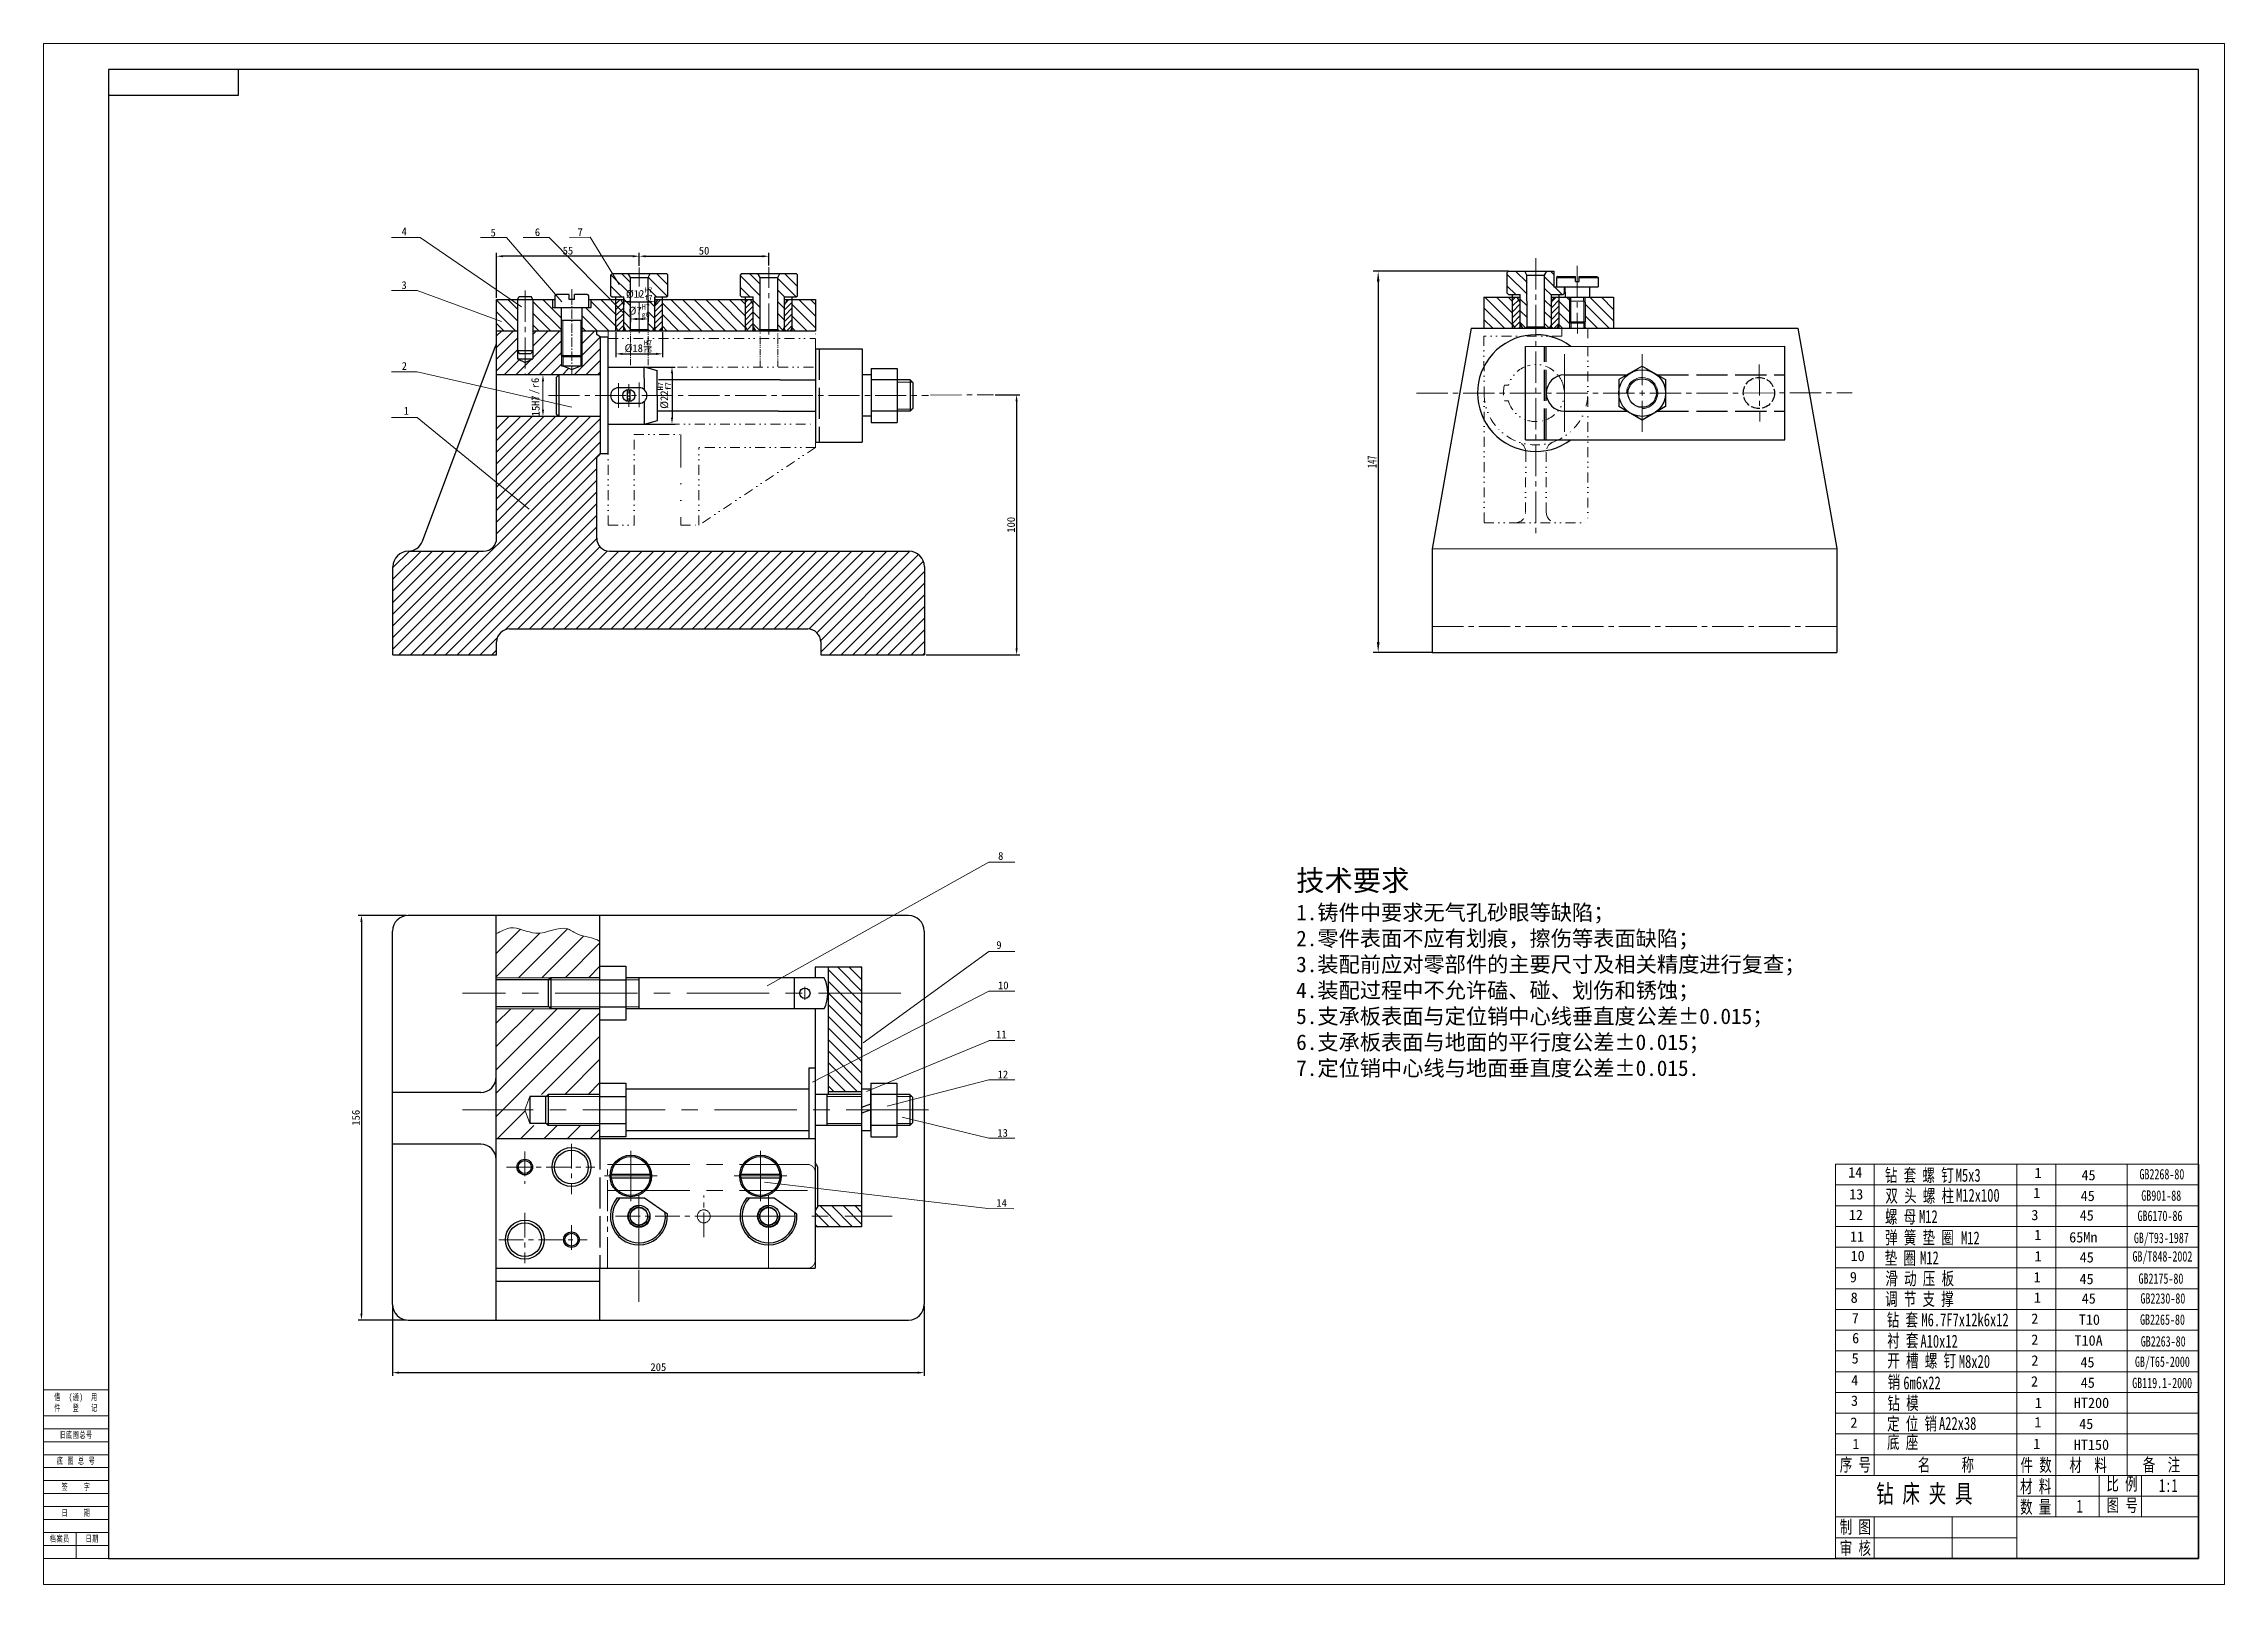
# Model space of a CAD drawing. Header units: millimetres. Extents: x 1525 to 2366, y 342 to 936.
import ezdxf
from ezdxf.enums import TextEntityAlignment as Align

# ---------------------------------------------------------------- set-up
doc = ezdxf.new("R2010")
doc.units = ezdxf.units.MM
doc.header["$PDSIZE"] = -5
for name, pattern in [('ACAD_ISO02W100', [15, 12, -3]), ('CENTER', [50.8, 31.75, -6.35, 6.35, -6.35]), ('CENTERX2', [101.6, 63.5, -12.7, 12.7, -12.7]), ('DIVIDE', [31.75, 12.7, -6.35, 0, -6.35, 0, -6.35]), ('双点画线', [22, 12, -2, 2, -2, 2, -2]), ('点画线', [18, 12, -2, 2, -2])]:
    doc.linetypes.add(name, pattern=pattern)
doc.layers.get('0').update_dxf_attribs({"lineweight": 15})
doc.layers.get('Defpoints').update_dxf_attribs({"lineweight": 15})
for name, color, linetype, lineweight in [('中心线层', 1, '点画线', 15), ('图层1', 4, 'Continuous', 30), ('图层3', 1, 'CENTER', 15), ('图层4', 3, 'DIVIDE', 15), ('图层5', 7, 'ACAD_ISO02W100', 30), ('尺寸线层', 3, 'Continuous', 18), ('标注', 5, 'Continuous', 15), ('粗实线层', 7, 'Continuous', 30), ('细实线层', 7, 'Continuous', 15)]:
    doc.layers.add(name, color=color, linetype=linetype, lineweight=lineweight)
doc.layers.add('文字层', color=7, linetype='Continuous')
doc.styles.get("Standard").update_dxf_attribs({"font": 'SimSun.ttf'})
doc.styles.add('标准', font='SimSun.ttf', dxfattribs={"width": 0.667})
doc.styles.add('样式 1', font='SimSun.ttf', dxfattribs={"width": 0.707})
doc.dimstyles.new('ISO-25', dxfattribs={"dimtxt": 3, "dimasz": 2.5, "dimexe": 1.25, "dimexo": 0.625, "dimtad": 1, "dimtxsty": 'Standard', "dimcen": 2.5, "dimdle": 5, "dimadec": 0, "dimazin": 0, "dimtfac": 1, "dimtmove": 0, "dimatfit": 3, "dimfxl": 1, "dimarcsym": 0})
doc.dimstyles.new('标准', dxfattribs={"dimtxt": 3.5, "dimasz": 4, "dimexe": 2, "dimexo": 0, "dimtad": 1, "dimdsep": 46, "dimtxsty": '标准', "dimblk": '_CAXARROW', "dimcen": 0, "dimdle": 6, "dimazin": 2, "dimtfac": 0.707107, "dimtdec": 3, "dimtmove": 2, "dimatfit": 3, "dimfxl": 1, "dimfrac": 2, "dimtolj": 1, "dimarcsym": 1})

msp = doc.modelspace()

# ---------------------------------------------------------------- texts
at = {"layer": '文字层', "color": 0, "insert": (2007.71, 617.793), "char_height": 8, "width": 216.923, "attachment_point": 1}
msp.add_mtext('技术要求\\P{\\H0.75x;1.铸件中要求无气孔砂眼等缺陷；\\P2.零件表面不应有划痕，擦伤等表面缺陷；\\P3.装配前应对零部件的主要尺寸及相关精度进行复查；\\P4.装配过程中不允许磕、碰、划伤和锈蚀；\\P5.支承板表面与定位销中心线垂直度公差%%P0.015；\\P6.支承板表面与地面的平行度公差%%P0.015；\\P7.定位销中心线与地面垂直度公差%%P0.015.\\P\\P}', dxfattribs=at)
at = {"layer": '标注', "color": 0}
for s, insert, char_height, width, attachment_point in [('4', (1662.718, 862.501), 3, 2.75, 7), ('5', (1697.031, 862.053), 3, 2.425, 7), ('6', (1714.102, 862.184), 3, 2.55, 7), ('7', (1730.566, 862.25), 3, 2.425, 7), ('3', (1662.655, 841.778), 3, 2.425, 7), ('2', (1662.758, 810.645), 3, 2.475, 7), ('1', (1663.468, 793.36), 3, 1.825, 7), ('8', (1892.749, 621.699), 3, 2.55, 7), ('9', (1892.062, 587.376), 3, 2.575, 7), ('10', (1892.702, 571.802), 3, 5.35, 7), ('11', (1891.996, 552.943), 3, 5.025, 7), ('12', (1892.554, 537.519), 3, 5.275, 7), ('13', (1892.458, 514.938), 3, 5.275, 7), ('14', (2220.579, 499.259), 4, 7.26667, 7), ('1', (2292.423, 503.033), 4, 15, 1), ('45', (2310.546, 502.215), 4, 27.5, 1), ('14', (1892.092, 487.989), 3, 5.45, 7), ('13', (2220.957, 490.75), 4, 7.03333, 7), ('1', (2291.941, 495.37), 4, 15, 1), ('45', (2310.252, 494.21), 4, 27.5, 1), ('12', (2220.828, 482.851), 4, 7.03333, 7), ('3', (2291.224, 486.826), 4, 15, 1), ('45', (2309.863, 486.684), 4, 27.5, 1), ('11', (2221.283, 474.498), 4, 6.7, 7), ('10', (2221.516, 466.986), 4, 7.13333, 7), ('1', (2292.34, 479.173), 4, 15, 1), ('65Mn', (2305.817, 478.251), 4, 27.5, 1), ('9', (2221.234, 458.829), 4, 3.43333, 7), ('1', (2292.112, 462.834), 4, 15, 1), ('1', (2292.459, 470.925), 4, 15, 1), ('45', (2309.864, 470.523), 4, 27.5, 1), ('8', (2221.547, 450.906), 4, 3.4, 7), ('1', (2292.175, 454.988), 4, 15, 1), ('45', (2309.797, 462.164), 4, 27.5, 1), ('45', (2310.627, 454.649), 4, 27.5, 1), ('7', (2221.984, 443.014), 4, 3.23333, 7), ('2', (2291.197, 446.896), 4, 15, 1), ('T10', (2309.517, 446.491), 4, 27.5, 1), ('6', (2222.12, 435.327), 4, 3.4, 7), ('2', (2291.197, 438.772), 4, 15, 1), ('T10A', (2307.855, 438.466), 4, 27.5, 1), ('5', (2221.908, 427.494), 4, 3.23333, 7), ('2', (2291.239, 430.748), 4, 15, 1), ('45', (2310.145, 430.07), 4, 27.5, 1), ('4', (2221.746, 419.097), 4, 3.66667, 7), ('2', (2291.091, 422.695), 4, 15, 1), ('45', (2310.264, 422.2), 4, 27.5, 1), ('3', (2221.673, 411.181), 4, 3.23333, 7), ('1', (2292.582, 414.394), 4, 15, 1), ('HT200', (2314.426, 412.383), 4, 20.76667, 5), ('2', (2221.43, 402.782), 4, 3.3, 7), ('1', (2292.404, 406.953), 4, 15, 1), ('45', (2309.667, 402.231), 4, 7.7, 7), ('1', (2222.219, 394.556), 4, 2.43333, 7), ('1', (2291.918, 398.634), 4, 15, 1), ('HT150', (2314.396, 396.223), 4, 20.76667, 5)]:
    msp.add_mtext(s, dxfattribs=dict(at, insert=insert, char_height=char_height, width=width, attachment_point=attachment_point))
at = {"layer": '标注', "char_height": 2, "attachment_point": 7}
for s, insert, width in [('H7', (1756.172, 820.097), 3.95), ('r6', (1756.126, 817.275), 3.9)]:
    msp.add_mtext(s, dxfattribs=dict(at, insert=insert, width=width))
at = {"layer": '标注', "char_height": 3, "attachment_point": 7, "rotation": 90}
for s, insert, width in [('r6', (1715.757, 803.531), 5.85), ('/', (1715.817, 801.265), 2.725), ('H7', (1715.817, 796.707), 5.925), ('15', (1715.987, 792.748), 5.275)]:
    msp.add_mtext(s, dxfattribs=dict(at, insert=insert, width=width))
at = {"layer": '标注', "color": 0, "style": '样式 1'}
for s, insert, char_height, width, attachment_point in [('钻 套 螺 钉', (2234.767, 497.119), 5, 40.85871, 7), ('M5x3', (2262.045, 502.664), 5, 17.8746, 1), ('GB2268-80', (2332.907, 502.568), 4, 27.5, 1), ('双 头 螺 柱', (2234.934, 489.171), 5, 40.79979, 7), ('M12x100', (2262.165, 494.928), 5, 17.8746, 1), ('GB901-88', (2333.632, 494.317), 4, 27.5, 1), ('螺 母', (2234.769, 481.1), 5, 18.11687, 7), ('弹 簧 垫 圈', (2234.818, 473.084), 5, 40.32846, 7), ('M12', (2247.902, 486.75), 5, 61.73854, 1), ('GB6170-86', (2332.167, 486.507), 4, 27.5, 1), ('垫 圈', (2234.67, 465.167), 5, 17.76338, 7), ('M12', (2264.104, 478.474), 5, 61.73854, 1), ('GB/T848-2002', (2330.223, 470.882), 4, 27.5, 1), ('GB/T93-1987', (2330.763, 477.999), 4, 27.5, 1), ('滑 动 压 板', (2234.913, 457.276), 5, 40.82925, 7), ('M12', (2248.322, 470.829), 5, 61.73854, 1), ('调 节 支 撑', (2234.815, 449.383), 5, 40.82925, 7), ('GB2175-80', (2332.541, 462.32), 4, 17.78498, 1), ('GB2230-80', (2333.289, 454.672), 4, 27.5, 1), ('钻 套', (2235.473, 441.33), 5, 18.17579, 7), ('M6.7F7x12k6x12', (2248.82, 446.916), 5, 70, 1), ('GB2265-80', (2333.141, 446.501), 4, 27.5, 1), ('衬 套', (2235.628, 433.333), 5, 18.17579, 7), ('A10x12', (2248.438, 438.672), 5, 55, 1), ('GB2263-80', (2333.408, 438.116), 4, 27.5, 1), ('开 槽 螺 钉', (2235.681, 425.581), 5, 40.82925, 7), ('M8x20', (2263.271, 430.884), 5, 21.2261, 1), ('GB/T65-2000', (2331.175, 430.269), 4, 27.5, 1), ('销', (2235.819, 417.413), 5, 6.65758, 7), ('6m6x22', (2241.851, 422.629), 5, 21.2261, 1), ('GB119.1-2000', (2330.123, 422.091), 4, 27.5, 1), ('钻 模', (2235.724, 409.224), 5, 18.23471, 7), ('定 位 销', (2235.595, 401.28), 5, 29.13429, 7), ('A22x38', (2255.607, 406.975), 5, 23.12918, 1), ('底 座', (2235.571, 399.753), 5, 55, 1), ('序 号', (2217.335, 385.486), 5, 18.11687, 7), ('名     称', (2247.446, 385.436), 5, 33.17008, 7), ('件 数', (2287.041, 385.336), 5, 18.26417, 7), ('材  料', (2305.907, 385.37), 5, 22.06429, 7), ('备  注', (2334.186, 385.492), 5, 21.85808, 7), ('钻 床 夹 具', (2231.398, 380.907), 7, 70, 1), ('材 料', (2286.87, 377.187), 5, 18.29362, 7), ('{\\C7;比 例}', (2320.129, 383.669), 5, 16.24037, 1), ('{\\C7;1:1}', (2340.438, 383.066), 5, 22.00783, 1), ('数 量', (2286.88, 369.203), 5, 18.20525, 7), ('{\\C7;1}', (2308.652, 375.066), 5, 16.7518, 1), ('{\\C7;图 号}', (2320.279, 375.445), 5, 16.24037, 1), ('制 图', (2217.315, 361.509), 5, 17.88121, 7), ('审 核', (2217.328, 353.326), 5, 17.88121, 7)]:
    msp.add_mtext(s, dxfattribs=dict(at, insert=insert, char_height=char_height, width=width, attachment_point=attachment_point))

# ---------------------------------------------------------------- blocks, each defined once
blk = doc.blocks.new('*X2')
at = {"layer": 'Defpoints', "color": 0, "transparency": 16777216}
for p in [(1745.36, 825.75), (1763.36, 825.75), (1763.36, 816.81)]:
    blk.add_point(p, dxfattribs=at)
at = {"layer": '标注', "color": 0, "linetype": 'Continuous', "lineweight": -2, "transparency": 16777216}
for p, q in [((1745.36, 825.12), (1745.36, 815.56)), ((1763.36, 825.12), (1763.36, 815.56)), ((1747.86, 816.81), (1760.86, 816.81))]:
    blk.add_line(p, q, dxfattribs=at)
at = {"layer": '标注', "color": 0, "transparency": 16777216}
for points in [[(1747.86, 817.23), (1747.86, 816.4), (1745.36, 816.81)], [(1760.86, 817.23), (1760.86, 816.4), (1763.36, 816.81)]]:
    blk.add_solid(points, dxfattribs=at)
at = {"layer": '标注', "color": 0, "transparency": 16777216, "insert": (1752.25, 818.94), "char_height": 3, "width": 12.0333, "attachment_point": 5}
blk.add_mtext('\\A1;%%C18', dxfattribs=at)
blk = doc.blocks.new('*X3')
at = {"layer": 'Defpoints', "color": 0, "transparency": 16777216}
for p in [(1665.23, 600.31), (1647.23, 444.31), (1665.23, 444.31)]:
    blk.add_point(p, dxfattribs=at)
at = {"layer": '标注', "color": 0, "linetype": 'Continuous', "lineweight": -2, "transparency": 16777216}
for p, q in [((1664.6, 600.31), (1645.98, 600.31)), ((1647.23, 597.81), (1647.23, 446.81)), ((1664.6, 444.31), (1645.98, 444.31))]:
    blk.add_line(p, q, dxfattribs=at)
at = {"layer": '标注', "color": 0, "transparency": 16777216}
for points in [[(1646.81, 597.81), (1647.65, 597.81), (1647.23, 600.31)], [(1646.81, 446.81), (1647.65, 446.81), (1647.23, 444.31)]]:
    blk.add_solid(points, dxfattribs=at)
at = {"layer": '标注', "color": 0, "transparency": 16777216, "insert": (1645.1, 522.31), "char_height": 3, "width": 11.3667, "attachment_point": 5, "rotation": 90}
blk.add_mtext('\\A1;156', dxfattribs=at)
blk = doc.blocks.new('*X4')
at = {"layer": 'Defpoints', "color": 0, "transparency": 16777216}
for p in [(1659.23, 450.31), (1864.23, 450.31), (1864.23, 424.05)]:
    blk.add_point(p, dxfattribs=at)
at = {"layer": '标注', "color": 0, "linetype": 'Continuous', "lineweight": -2, "transparency": 16777216}
for p, q in [((1659.23, 449.69), (1659.23, 422.8)), ((1864.23, 449.69), (1864.23, 422.8)), ((1661.73, 424.05), (1861.73, 424.05))]:
    blk.add_line(p, q, dxfattribs=at)
at = {"layer": '标注', "color": 0, "transparency": 16777216}
for points in [[(1661.73, 424.47), (1661.73, 423.63), (1659.23, 424.05)], [(1861.73, 424.47), (1861.73, 423.63), (1864.23, 424.05)]]:
    blk.add_solid(points, dxfattribs=at)
at = {"layer": '标注', "color": 0, "transparency": 16777216, "insert": (1761.73, 426.17), "char_height": 3, "width": 11.8333, "attachment_point": 5}
blk.add_mtext('\\A1;205', dxfattribs=at)
blk = doc.blocks.new('*X5')
at = {"layer": '粗实线层'}
for p, q in [((410.5, 287), (-395.5, 287)), ((-395.5, 287), (-395.5, -287)), ((-345.5, 287), (-345.5, 277)), ((410.5, -287), (410.5, 287)), ((-345.5, 277), (-395.5, 277)), ((-395.5, -287), (410.5, -287))]:
    blk.add_line(p, q, dxfattribs=at)
at = {"layer": '细实线层'}
for p, q in [((420.5, 297), (-420.5, 297)), ((-420.5, 297), (-420.5, -297)), ((420.5, -297), (420.5, 297)), ((-420.5, -222), (-395.5, -222)), ((-420.5, -232), (-395.5, -232)), ((-420.5, -237), (-395.5, -237)), ((-420.5, -242), (-395.5, -242)), ((-420.5, -247), (-395.5, -247)), ((-420.5, -252), (-395.5, -252)), ((-420.5, -257), (-395.5, -257)), ((-420.5, -262), (-395.5, -262)), ((-420.5, -267), (-395.5, -267)), ((-420.5, -272), (-395.5, -272)), ((-420.5, -277), (-395.5, -277)), ((-408, -287), (-408, -277)), ((-420.5, -282), (-395.5, -282)), ((-420.5, -287), (-395.5, -287)), ((-420.5, -297), (420.5, -297))]:
    blk.add_line(p, q, dxfattribs=at)
at = {"layer": '尺寸线层', "char_height": 2.514, "attachment_point": 5, "line_spacing_factor": 0.99982, "style": '标准'}
for s, insert, width in [('\\T1.1;借  (通)  用\\P件   登   记', (-408, -227), 48), ('\\T1.1;旧底图总号', (-408, -239.5), 48), ('\\T1.1;底 图 总 号', (-408, -249.5), 48), ('\\T1.1;签    字', (-408, -259.5), 48), ('\\T1.1;日    期', (-408, -269.5), 48), ('\\T1.1;档案员', (-414.25, -279.5), 23), ('\\T1.1;日期', (-401.75, -279.5), 23)]:
    blk.add_mtext(s, dxfattribs=dict(at, insert=insert, width=width))
at = {"layer": '尺寸线层', "style": '标准', "width": 0.667}
blk.add_attdef('图纸编号', text='', height=5.22, rotation=180, dxfattribs=at).set_placement((-370.5, 282), align=Align.MIDDLE_CENTER)
for tag, p in [('登记', (-408, -234.5)), ('旧底图总号', (-408, -244.5)), ('底图总号', (-408, -254.5)), ('签字', (-408, -264.5)), ('签字日期', (-408, -274.5)), ('档案员', (-414.25, -284.5)), ('日期', (-401.75, -284.5))]:
    blk.add_attdef(tag, text='', height=2.61, dxfattribs=at).set_placement(p, align=Align.MIDDLE_CENTER)
blk = doc.blocks.new('_CAXARROW')
blk.add_hatch(color=0).paths.add_polyline_path([(0, 0), (-1, 0.125), (-1, -0.125)], flags=0)
blk = doc.blocks.new('*X6')
at = {"layer": 'Defpoints', "color": 0, "transparency": 16777216}
for p in [(2089.62, 848.69), (2039.34, 701.67), (2060.19, 701.67)]:
    blk.add_point(p, dxfattribs=at)
at = {"layer": '标注', "color": 0, "lineweight": -2, "transparency": 16777216}
for p, q in [((2089.62, 848.69), (2037.34, 848.69)), ((2039.34, 844.69), (2039.34, 705.67)), ((2060.19, 701.67), (2037.34, 701.67))]:
    blk.add_line(p, q, dxfattribs=at)
at = {"layer": '标注', "color": 0, "lineweight": -2, "transparency": 16777216, "xscale": 4, "yscale": 4, "zscale": 4}
for p, rotation in [((2039.34, 848.69), 90), ((2039.34, 701.67), 270)]:
    blk.add_blockref('_CAXARROW', p, dxfattribs=dict(at, rotation=rotation))
at = {"layer": '标注', "color": 0, "transparency": 16777216, "insert": (2036.97, 775.18), "char_height": 3.5, "width": 9.4833, "attachment_point": 5, "rotation": 90, "style": '标准', "bg_fill": 3, "box_fill_scale": 1.1, "bg_fill_color": 256, "bg_fill_true_color": 13158600, "bg_fill_transparency": 0}
blk.add_mtext('\\A1;147', dxfattribs=at)
blk = doc.blocks.new('*D9')
at = {"layer": 'Defpoints', "color": 0, "transparency": 16777216}
for p in [(1890.94, 801.07), (1864.36, 700.75), (1899.88, 700.75)]:
    blk.add_point(p, dxfattribs=at)
at = {"layer": '标注', "color": 0, "lineweight": -2, "transparency": 16777216}
for p, q in [((1891.56, 801.07), (1901.13, 801.07)), ((1899.88, 798.57), (1899.88, 703.25)), ((1864.99, 700.75), (1901.13, 700.75))]:
    blk.add_line(p, q, dxfattribs=at)
at = {"layer": '标注', "color": 0, "transparency": 16777216}
for points in [[(1899.47, 798.57), (1900.3, 798.57), (1899.88, 801.07)], [(1899.47, 703.25), (1900.3, 703.25), (1899.88, 700.75)]]:
    blk.add_solid(points, dxfattribs=at)
at = {"layer": '标注', "color": 0, "transparency": 16777216, "insert": (1897.76, 750.91), "char_height": 3, "attachment_point": 5, "rotation": 90}
blk.add_mtext('\\A1;100', dxfattribs=at)
blk = doc.blocks.new('*D10')
at = {"layer": 'Defpoints', "color": 0, "transparency": 16777216}
for p in [(1748.36, 838.75), (1760.36, 838.75), (1760.36, 836.93)]:
    blk.add_point(p, dxfattribs=at)
at = {"layer": '标注', "color": 0, "lineweight": -2, "transparency": 16777216}
for p, q in [((1748.36, 838.12), (1748.36, 835.68)), ((1750.86, 836.93), (1757.86, 836.93)), ((1760.36, 838.12), (1760.36, 835.68))]:
    blk.add_line(p, q, dxfattribs=at)
at = {"layer": '标注', "color": 0, "transparency": 16777216}
for points in [[(1750.86, 837.35), (1750.86, 836.51), (1748.36, 836.93)], [(1757.86, 837.35), (1757.86, 836.51), (1760.36, 836.93)]]:
    blk.add_solid(points, dxfattribs=at)
at = {"layer": '标注', "color": 0, "transparency": 16777216, "insert": (1754.36, 839.93), "char_height": 3, "attachment_point": 5}
blk.add_mtext('\\A1;%%C12{\\H0.7x;\\SH7^ f7;}', dxfattribs=at)
blk = doc.blocks.new('*D11')
at = {"layer": 'Defpoints', "color": 0, "transparency": 16777216}
for p in [(1750.96, 832.44), (1757.76, 832.43), (1757.76, 830.26)]:
    blk.add_point(p, dxfattribs=at)
at = {"layer": '标注', "color": 0, "lineweight": -2, "transparency": 16777216}
for p, q in [((1750.96, 831.81), (1750.96, 829.01)), ((1753.46, 830.26), (1755.26, 830.26)), ((1757.76, 831.8), (1757.76, 829.01))]:
    blk.add_line(p, q, dxfattribs=at)
at = {"layer": '标注', "color": 0, "transparency": 16777216}
for points in [[(1753.46, 830.67), (1753.46, 829.84), (1750.96, 830.26)], [(1755.26, 830.67), (1755.26, 829.84), (1757.76, 830.26)]]:
    blk.add_solid(points, dxfattribs=at)
at = {"layer": '标注', "color": 0, "transparency": 16777216, "insert": (1754.36, 833.47), "char_height": 3, "width": 3.905, "attachment_point": 5}
blk.add_mtext('\\A1;%%C7{\\H0.7x;\\SH7^ g6;}', dxfattribs=at)
blk = doc.blocks.new('*D12')
at = {"layer": 'Defpoints', "color": 0, "transparency": 16777216}
for p in [(1754.36, 850.07), (1804.36, 854.46), (1804.36, 850.23), (1742.36, 811.75), (1742.36, 789.75), (1767, 789.75)]:
    blk.add_point(p, dxfattribs=at)
at = {"layer": '标注', "color": 0, "lineweight": -2, "transparency": 16777216}
for p, q in [((1754.36, 850.7), (1754.36, 855.71)), ((1756.86, 854.46), (1801.86, 854.46)), ((1804.36, 850.85), (1804.36, 855.71)), ((1742.99, 811.75), (1768.25, 811.75)), ((1767, 809.25), (1767, 792.25)), ((1742.99, 789.75), (1768.25, 789.75))]:
    blk.add_line(p, q, dxfattribs=at)
at = {"layer": '标注', "color": 0, "transparency": 16777216}
for points in [[(1756.86, 854.87), (1756.86, 854.04), (1754.36, 854.46)], [(1801.86, 854.87), (1801.86, 854.04), (1804.36, 854.46)], [(1766.59, 809.25), (1767.42, 809.25), (1767, 811.75)], [(1766.59, 792.25), (1767.42, 792.25), (1767, 789.75)]]:
    blk.add_solid(points, dxfattribs=at)
at = {"layer": '标注', "color": 0, "transparency": 16777216, "insert": (1779.36, 856.58), "char_height": 3, "attachment_point": 5}
blk.add_mtext('\\A1;50', dxfattribs=at)
at = {"layer": '标注', "color": 0, "transparency": 16777216, "insert": (1764, 800.75), "char_height": 3, "attachment_point": 5, "rotation": 90}
blk.add_mtext('\\A1;%%C22{\\H0.7x;\\SH7^ f7;}', dxfattribs=at)
blk = doc.blocks.new('*D13')
at = {"layer": 'Defpoints', "color": 0, "transparency": 16777216}
for p in [(1699.36, 854.46), (1754.36, 850.07), (1699.36, 837.75)]:
    blk.add_point(p, dxfattribs=at)
at = {"layer": '标注', "color": 0, "lineweight": -2, "transparency": 16777216}
for p, q in [((1699.36, 838.37), (1699.36, 855.71)), ((1751.86, 854.46), (1701.86, 854.46)), ((1754.36, 850.7), (1754.36, 855.71))]:
    blk.add_line(p, q, dxfattribs=at)
at = {"layer": '标注', "color": 0, "transparency": 16777216}
for points in [[(1701.86, 854.87), (1701.86, 854.04), (1699.36, 854.46)], [(1751.86, 854.87), (1751.86, 854.04), (1754.36, 854.46)]]:
    blk.add_solid(points, dxfattribs=at)
at = {"layer": '标注', "color": 0, "transparency": 16777216, "insert": (1726.86, 856.58), "char_height": 3, "attachment_point": 5}
blk.add_mtext('\\A1;55', dxfattribs=at)

# ---------------------------------------------------------------- dimensions: what is measured, and where the dimension line sits
at = {"layer": '标注'}
for base, p2, picture, middle in [((1699.362, 854.456), (1699.362, 837.748), '*D13', (1726.862, 856.581)), ((1804.362, 854.456), (1804.362, 850.225), '*D12', (1779.362, 856.581))]:
    dim = msp.add_linear_dim(base=base, p1=(1754.362, 850.073), p2=p2, dimstyle='ISO-25', override={"dimdec": 0, "dimtdec": 0, "dimtolj": 1, "dimarcsym": 1}, dxfattribs=at)
    dim.commit()
    dim.dimension.update_dxf_attribs({"geometry": picture, "text_midpoint": middle})
dim = msp.add_linear_dim(base=(1767.003, 789.748), p1=(1742.362, 811.748), p2=(1742.362, 789.748), angle=90, text='%%C<>{\\H0.7x;\\SH7^ f7;}', dimstyle='ISO-25', override={"dimdec": 0, "dimtdec": 0, "dimtolj": 1, "dimarcsym": 1}, dxfattribs=at)
dim.commit()
dim.dimension.update_dxf_attribs({"geometry": '*D12', "text_midpoint": (1763.999, 800.748)})
dim = msp.add_linear_dim(base=(1760.362, 836.929), p1=(1748.362, 838.748), p2=(1760.362, 838.748), text='%%C<>{\\H0.7x;\\SH7^ f7;}', dimstyle='ISO-25', override={"dimdec": 0, "dimtdec": 0, "dimtolj": 1, "dimarcsym": 1}, dxfattribs=at)
dim.commit()
dim.dimension.update_dxf_attribs({"geometry": '*D10', "text_midpoint": (1754.362, 839.933)})
for base, p1, p2, text, override, picture, middle in [((1757.762, 830.256), (1750.962, 832.437), (1757.762, 832.426), '%%C<>{\\H0.7x;\\SH7^ g6;}', {"dimdec": 0, "dimtdec": 0, "dimtolj": 1, "dimarcsym": 1}, '*D11', (1754.362, 830.256)), ((1763.362, 816.812), (1745.362, 825.748), (1763.362, 825.748), '%%C18', {"dimsah": 1, "dimtol": 1, "dimtp": 0, "dimtm": 0, "dimtolj": 1}, '*X2', (1752.246, 816.812)), ((1864.229, 424.049), (1659.229, 450.312), (1864.229, 450.312), '205', {"dimsah": 1, "dimtol": 1, "dimtp": 0, "dimtm": 0, "dimtolj": 1}, '*X4', (1761.729, 424.049))]:
    dim = msp.add_linear_dim(base=base, p1=p1, p2=p2, text=text, dimstyle='ISO-25', override=override, dxfattribs=at)
    dim.commit()
    dim.dimension.update_dxf_attribs({"geometry": picture, "text_midpoint": middle, "dimtype": 160})
dim = msp.add_linear_dim(base=(1899.882, 700.748), p1=(1890.937, 801.074), p2=(1864.362, 700.748), angle=90, dimstyle='ISO-25', override={"dimdec": 0, "dimtdec": 0, "dimtolj": 1, "dimarcsym": 1}, dxfattribs=at)
dim.commit()
dim.dimension.update_dxf_attribs({"geometry": '*D9', "text_midpoint": (1897.757, 750.911)})
dim = msp.add_linear_dim(base=(1647.229, 444.312), p1=(1665.229, 600.312), p2=(1665.229, 444.312), angle=270, text='156', dimstyle='ISO-25', override={"dimsah": 1, "dimtol": 1, "dimtp": 0, "dimtm": 0, "dimtolj": 1}, dxfattribs=at)
dim.commit()
dim.dimension.update_dxf_attribs({"geometry": '*X3', "text_midpoint": (1647.229, 522.312), "dimtype": 160})

# ---------------------------------------------------------------- hatches: boundary and pattern name
at = {"layer": '标注'}
h = msp.add_hatch(dxfattribs=at)
h.set_pattern_fill('ANSI31', color=256, angle=90, style=0)
h.paths.add_polyline_path([(1743.362, 839.248), (1743.862, 838.748), (1748.362, 838.748), (1748.362, 827.248), (1749.228, 825.748), (1750.462, 825.748), (1750.962, 826.248), (1750.962, 846.248), (1750.095, 847.748), (1743.862, 847.748), (1743.362, 847.248)], flags=0)
h.paths.add_polyline_path([(1757.762, 826.248), (1758.262, 825.748), (1759.495, 825.748), (1760.362, 827.248), (1760.362, 838.748), (1764.862, 838.748), (1765.362, 839.248), (1765.362, 847.248), (1764.862, 847.748), (1758.628, 847.748), (1757.762, 846.248)], flags=0)
h.paths.add_polyline_path([(1793.362, 839.248), (1793.862, 838.748), (1798.362, 838.748), (1798.362, 827.248), (1799.228, 825.748), (1800.462, 825.748), (1800.962, 826.248), (1800.962, 846.248), (1800.095, 847.748), (1793.862, 847.748), (1793.362, 847.248)], flags=0)
h.paths.add_polyline_path([(1807.762, 826.248), (1808.262, 825.748), (1809.495, 825.748), (1810.362, 827.248), (1810.362, 838.748), (1814.862, 838.748), (1815.362, 839.248), (1815.362, 847.248), (1814.862, 847.748), (1808.628, 847.748), (1807.762, 846.248)], flags=0)
h = msp.add_hatch(dxfattribs=at)
h.set_pattern_fill('ANSI31', color=256, angle=90, style=0)
h.paths.add_polyline_path([(2096.722, 847.19), (2095.856, 848.689), (2089.622, 848.686), (2089.122, 848.186), (2089.126, 840.186), (2089.626, 839.686), (2094.126, 839.689), (2094.132, 828.189), (2094.998, 826.689), (2096.232, 826.69), (2096.732, 827.19)], flags=0)
h.paths.add_polyline_path([(2103.532, 827.193), (2104.032, 826.693), (2105.266, 826.694), (2106.132, 828.194), (2106.126, 839.694), (2110.626, 839.697), (2111.126, 840.197), (2111.125, 842.697), (2107.125, 842.695), (2107.122, 848.695), (2104.388, 848.694), (2103.522, 847.193)], flags=0)
h = msp.add_hatch(dxfattribs=at)
h.set_pattern_fill('ANSI31', color=256, angle=90)
h.paths.add_polyline_path([(1795.362, 837.748), (1784.362, 837.748), (1774.362, 837.748), (1763.362, 837.748), (1763.362, 836.748), (1763.362, 825.748), (1795.362, 825.748)])
h.paths.add_polyline_path([(1822.362, 837.748), (1813.362, 837.748), (1813.362, 825.748), (1822.362, 825.748)])
h.paths.add_polyline_path([(1745.362, 835.541), (1743.185, 837.748), (1735.862, 837.748), (1735.862, 834.748), (1732.362, 834.748), (1732.362, 825.748), (1745.362, 825.748)])
h.paths.add_polyline_path([(1724.362, 834.748), (1720.862, 834.748), (1720.862, 837.748), (1713.362, 837.748), (1713.362, 825.748), (1724.362, 825.748)])
h.paths.add_polyline_path([(1707.362, 835.992), (1704.798, 837.748), (1699.362, 837.748), (1699.362, 825.748), (1707.362, 825.748)])
h = msp.add_hatch(dxfattribs=at)
h.set_pattern_fill('ANSI31', color=256, scale=0.5, style=0)
h.paths.add_polyline_path([(1748.362, 835.748), (1747.207, 837.748), (1745.362, 837.748), (1745.362, 827.248), (1746.081, 825.748), (1747.862, 825.748), (1748.362, 826.248)], flags=0)
h.paths.add_polyline_path([(1763.362, 837.748), (1761.516, 837.748), (1760.362, 835.748), (1760.362, 826.248), (1760.862, 825.748), (1762.685, 825.748), (1763.362, 827.248)], flags=0)
h.paths.add_polyline_path([(1798.362, 835.748), (1797.207, 837.748), (1795.362, 837.748), (1795.362, 827.248), (1796.081, 825.748), (1797.862, 825.748), (1798.362, 826.248)], flags=0)
h.paths.add_polyline_path([(1813.362, 837.748), (1811.516, 837.748), (1810.362, 835.748), (1810.362, 826.248), (1810.862, 825.748), (1812.685, 825.748), (1813.362, 827.248)], flags=0)
h = msp.add_hatch(dxfattribs=at)
h.set_pattern_fill('ANSI31', color=256, angle=90.0275, style=0)
h.paths.add_polyline_path([(2091.127, 838.687), (2080.127, 838.682), (2080.132, 826.682), (2091.132, 826.687)], flags=0)
h.paths.add_polyline_path([(2113.127, 836.698), (2113.127, 838.698), (2109.127, 838.696), (2109.132, 826.696), (2113.132, 826.698), (2113.131, 829.198)], flags=0)
h.paths.add_polyline_path([(2119.131, 829.201), (2119.132, 826.701), (2130.132, 826.706), (2130.127, 838.706), (2119.127, 838.701), (2119.127, 836.701)], flags=0)
h = msp.add_hatch(dxfattribs=at)
h.set_pattern_fill('ANSI31', color=256, scale=0.5, angle=0.0275, style=0)
h.paths.add_polyline_path([(2094.127, 836.689), (2092.972, 838.688), (2091.127, 838.687), (2091.132, 828.187), (2091.998, 826.688), (2093.632, 826.688), (2094.132, 827.189)], flags=0)
h.paths.add_polyline_path([(2106.132, 827.194), (2106.632, 826.695), (2108.266, 826.695), (2109.132, 828.196), (2109.127, 838.696), (2107.281, 838.695), (2106.127, 836.694)], flags=0)
h = msp.add_hatch(dxfattribs=at)
h.set_pattern_fill('ANSI31', color=256, style=0)
h.paths.add_polyline_path([(1707.362, 818.148), (1707.362, 825.748), (1699.362, 825.748), (1699.362, 808.748), (1710.362, 808.748), (1710.362, 813.448), (1707.362, 814.948)], flags=0)
h.paths.add_polyline_path([(1724.362, 825.748), (1713.362, 825.748), (1713.362, 818.148), (1713.362, 814.948), (1710.362, 813.448), (1710.362, 808.748), (1728.362, 808.748), (1728.362, 810.848), (1724.862, 812.248), (1724.362, 812.248), (1724.362, 816.248)], flags=0)
h.paths.add_polyline_path([(1739.362, 823.248), (1737.947, 824.247), (1737.947, 825.748), (1732.362, 825.748), (1732.362, 816.248), (1732.362, 812.248), (1731.862, 812.248), (1728.362, 810.848), (1728.362, 808.748), (1739.362, 808.748)], flags=0)
edge = h.paths.add_edge_path(flags=0)
edge.add_line((1739.362, 792.748), (1699.362, 792.748))
edge.add_line((1699.362, 792.748), (1699.362, 745.748))
edge.add_arc((1694.362, 745.748), 5, 270, 360, ccw=False)
edge.add_line((1694.362, 740.748), (1665.362, 740.748))
edge.add_arc((1665.362, 734.748), 6, 90, 180)
edge.add_line((1659.362, 734.748), (1659.362, 700.748))
edge.add_line((1659.362, 700.748), (1699.362, 700.748))
edge.add_line((1699.362, 700.748), (1699.362, 705.748))
edge.add_arc((1704.362, 705.748), 5, 90, 180, ccw=False)
edge.add_line((1704.362, 710.748), (1819.362, 710.748))
edge.add_arc((1819.362, 705.748), 5, 0, 90, ccw=False)
edge.add_line((1824.362, 705.748), (1824.362, 700.748))
edge.add_line((1824.362, 700.748), (1864.362, 700.748))
edge.add_line((1864.362, 700.748), (1864.362, 734.748))
edge.add_arc((1858.362, 734.748), 6, 360, 450)
edge.add_line((1858.362, 740.748), (1742.947, 740.748))
edge.add_arc((1742.947, 745.748), 5, 180, 270, ccw=False)
edge.add_line((1737.947, 745.748), (1737.947, 776.849))
edge.add_line((1737.947, 776.849), (1739.362, 778.248))
edge.add_line((1739.362, 778.248), (1739.362, 792.748))
for points in [[(1716.82, 806.248), (1717.653, 806.248), (1717.237, 808.748)], [(1716.82, 795.248), (1717.653, 795.248), (1717.237, 792.748)]]:
    msp.add_hatch(color=256, dxfattribs=at).paths.add_polyline_path(points, flags=0)
h = msp.add_hatch(dxfattribs=at)
h.set_pattern_fill('ANSI31', color=256, scale=2, style=0)
edge = h.paths.add_edge_path(flags=0)
edge.add_spline(control_points=[(1699.229, 593.304), (1701.116, 594.115), (1705.659, 597.139), (1715.727, 590.84), (1724.676, 597.444), (1731.591, 591.856), (1736.33, 592.054), (1739.229, 590.306)], knot_values=[0, 0, 0, 0, 5.9726154, 15.7227512, 28.7490385, 33.2725947, 41.9355765, 41.9355765, 41.9355765, 41.9355765], weights=[1, 1, 1, 1, 1, 1, 1, 1], degree=3, periodic=0)
edge.add_line((1739.229, 590.306), (1739.229, 576.312))
edge.add_line((1739.229, 576.312), (1720.229, 576.312))
edge.add_line((1720.229, 576.312), (1699.229, 576.312))
edge.add_line((1699.229, 576.312), (1699.229, 593.304))
h.paths.add_polyline_path([(1699.229, 564.312), (1699.229, 525.312), (1710.229, 525.312), (1712.229, 530.523), (1712.229, 531.312), (1719.229, 531.312), (1739.229, 531.312), (1739.229, 564.312), (1720.229, 564.312)], flags=0)
h.paths.add_polyline_path([(1739.229, 514.312), (1739.229, 519.312), (1719.229, 519.312), (1712.229, 519.312), (1712.229, 520.1), (1710.229, 525.312), (1699.229, 525.312), (1699.229, 514.312)], flags=0)
h = msp.add_hatch(dxfattribs=at)
h.set_pattern_fill('ANSI31', color=256, angle=90, style=0)
edge = h.paths.add_edge_path(flags=0)
edge.add_line((1822.229, 484.312), (1822.229, 481.312))
edge.add_arc((1823.229, 481.312), 1, 180, 270)
edge.add_line((1823.229, 480.312), (1840.229, 480.312))
edge.add_line((1840.229, 480.312), (1840.229, 484.312))
edge.add_line((1840.229, 484.312), (1822.229, 484.312))
h.paths.add_polyline_path([(1840.229, 484.312), (1840.229, 488.312), (1823.229, 488.312), (1822.229, 486.58), (1822.229, 484.312)], flags=0)
h.paths.add_polyline_path([(1827.229, 532.312), (1840.229, 532.312), (1840.229, 570.312), (1827.229, 570.312)], flags=0)
h.paths.add_polyline_path([(1827.229, 580.312), (1827.229, 570.312), (1840.229, 570.312), (1840.229, 580.312)], flags=0)

# ---------------------------------------------------------------- linework, layer by layer
at = {"layer": 'Defpoints', "color": 0, "linetype": '双点画线', "lineweight": 15, "ltscale": 0.2}
msp.add_line((1757.859, 812.491), (1757.861, 825.246), dxfattribs=at)
at = {"layer": '中心线层'}
for p, q in [((1754.362, 824.748), (1754.362, 850.073)), ((1804.362, 824.248), (1804.362, 850.225)), ((2100.119, 853.692), (2100.171, 746.042)), ((2116.121, 850.699), (2116.133, 824.699)), ((1710.362, 841.189), (1710.362, 808.748)), ((2141.137, 816.711), (2141.151, 786.711)), ((2186.196, 812.744), (2186.505, 790.722)), ((1719.362, 800.748), (1865.862, 800.748)), ((1866.696, 800.882), (1890.937, 801.074)), ((2054.144, 801.669), (2222.144, 801.75)), ((2060.188, 711.672), (2216.188, 711.747))]:
    msp.add_line(p, q, dxfattribs=at)
at = {"layer": '中心线层', "ltscale": 0.3}
for p, q in [((1728.362, 808.748), (1728.362, 837.748)), ((1750.337, 805.109), (1750.341, 796.409))]:
    msp.add_line(p, q, dxfattribs=at)
at = {"layer": '中心线层', "linetype": 'CENTERX2'}
for p, q in [((1751.088, 490.16), (1751.096, 509.584)), ((1761.241, 499.872), (1740.943, 499.872))]:
    msp.add_line(p, q, dxfattribs=at)
at = {"layer": '图层1', "color": 0}
for p, q in [((1743.862, 847.748), (1743.362, 847.248)), ((1743.362, 839.248), (1743.362, 847.248)), ((1743.862, 847.748), (1764.862, 847.748)), ((1750.962, 846.248), (1750.095, 847.748)), ((1750.962, 826.248), (1750.962, 846.248)), ((1750.962, 846.248), (1757.762, 846.248)), ((1757.762, 846.248), (1758.628, 847.748)), ((1757.762, 826.248), (1757.762, 846.248)), ((1764.862, 847.748), (1765.362, 847.248)), ((1765.362, 839.248), (1765.362, 847.248)), ((1793.862, 847.748), (1793.362, 847.248)), ((1793.362, 839.248), (1793.362, 847.248)), ((1793.862, 847.748), (1814.862, 847.748)), ((1800.962, 846.248), (1800.095, 847.748)), ((1800.962, 826.248), (1800.962, 846.248)), ((1800.962, 846.248), (1807.762, 846.248)), ((1807.762, 846.248), (1808.628, 847.748)), ((1807.762, 826.248), (1807.762, 846.248)), ((1815.362, 847.248), (1814.862, 847.748)), ((1815.362, 839.248), (1815.362, 847.248)), ((2089.622, 848.686), (2089.122, 848.186)), ((2089.126, 840.186), (2089.122, 848.186)), ((2089.622, 848.686), (2107.122, 848.695)), ((2096.722, 847.19), (2095.856, 848.689)), ((2096.722, 847.19), (2103.522, 847.193)), ((2096.732, 827.19), (2096.722, 847.19)), ((2103.522, 847.193), (2104.388, 848.694)), ((2103.532, 827.193), (2103.522, 847.193)), ((2107.122, 848.695), (2107.125, 842.695)), ((2107.125, 842.695), (2111.125, 842.697)), ((2108.623, 846.696), (2108.123, 846.195)), ((2108.123, 846.195), (2115.373, 846.199)), ((2108.123, 846.195), (2108.125, 842.695)), ((2108.623, 846.696), (2115.373, 846.699)), ((2111.125, 842.697), (2124.125, 842.703)), ((2111.126, 840.197), (2111.125, 842.697)), ((2111.375, 842.697), (2111.377, 838.697)), ((2115.374, 844.699), (2115.373, 846.699)), ((2115.374, 844.699), (2116.874, 844.7)), ((2116.873, 846.7), (2123.623, 846.703)), ((2116.874, 844.7), (2116.873, 846.7)), ((2116.873, 846.2), (2124.123, 846.203)), ((2120.875, 842.701), (2120.877, 838.701)), ((2123.623, 846.703), (2124.123, 846.203)), ((2124.123, 846.203), (2124.125, 842.703)), ((1699.362, 837.748), (1721.862, 837.748)), ((1699.362, 745.748), (1699.362, 837.748)), ((1707.362, 837.748), (1708.054, 838.948)), ((1707.362, 837.748), (1707.362, 818.148)), ((1708.054, 838.948), (1712.669, 838.948)), ((1713.362, 837.748), (1712.669, 838.948)), ((1713.362, 837.748), (1713.362, 818.148)), ((1720.862, 837.748), (1720.862, 834.748)), ((1720.862, 834.748), (1735.862, 834.748)), ((1721.862, 839.148), (1721.862, 834.748)), ((1727.362, 839.748), (1722.462, 839.748)), ((1724.362, 816.248), (1724.362, 834.748)), ((1727.362, 837.748), (1727.362, 839.748)), ((1729.362, 837.748), (1727.362, 837.748)), ((1734.262, 839.748), (1729.362, 839.748)), ((1729.362, 837.748), (1729.362, 839.748)), ((1732.362, 816.248), (1732.362, 834.748)), ((1734.862, 834.748), (1734.862, 839.148)), ((1734.862, 837.748), (1748.362, 837.748)), ((1735.862, 834.748), (1735.862, 837.748)), ((1743.362, 839.248), (1743.862, 838.748)), ((1743.862, 838.748), (1748.362, 838.748)), ((1745.362, 825.748), (1745.362, 838.748)), ((1748.362, 835.748), (1747.207, 837.748)), ((1748.362, 826.248), (1748.362, 838.748)), ((1760.362, 826.248), (1760.362, 838.748)), ((1760.362, 838.748), (1764.862, 838.748)), ((1760.362, 837.748), (1774.362, 837.748)), ((1760.362, 835.748), (1761.516, 837.748)), ((1763.362, 825.748), (1763.362, 838.748)), ((1764.862, 838.748), (1765.362, 839.248)), ((1774.362, 837.748), (1784.362, 837.748)), ((1784.362, 837.748), (1798.362, 837.748)), ((1793.362, 839.248), (1793.862, 838.748)), ((1793.862, 838.748), (1798.362, 838.748)), ((1795.362, 825.748), (1795.362, 838.748)), ((1798.362, 835.748), (1797.207, 837.748)), ((1798.362, 826.248), (1798.362, 838.748)), ((1810.362, 838.748), (1814.862, 838.748)), ((1810.362, 826.248), (1810.362, 838.748)), ((1810.362, 837.748), (1822.362, 837.748)), ((1810.362, 835.748), (1811.516, 837.748)), ((1813.362, 825.748), (1813.362, 838.748)), ((1814.862, 838.748), (1815.362, 839.248)), ((1822.362, 837.748), (1822.362, 825.748)), ((2080.127, 838.682), (2094.127, 838.689)), ((2080.127, 838.682), (2080.132, 826.682)), ((2089.126, 840.186), (2089.626, 839.686)), ((2089.626, 839.686), (2094.126, 839.689)), ((2091.132, 826.687), (2091.126, 839.687)), ((2094.127, 836.689), (2092.972, 838.688)), ((2094.132, 827.189), (2094.126, 839.689)), ((2106.126, 839.694), (2110.626, 839.697)), ((2106.132, 827.194), (2106.126, 839.694)), ((2106.127, 838.694), (2130.127, 838.706)), ((2106.127, 836.694), (2107.281, 838.695)), ((2109.132, 826.696), (2109.126, 839.696)), ((2110.626, 839.697), (2111.126, 840.197)), ((2113.627, 837.198), (2113.127, 836.698)), ((2113.127, 836.698), (2113.131, 829.198)), ((2113.627, 837.198), (2113.627, 838.698)), ((2113.627, 837.198), (2118.627, 837.2)), ((2118.627, 837.2), (2118.627, 838.7)), ((2118.627, 837.2), (2119.127, 836.701)), ((2119.127, 836.701), (2119.131, 829.201)), ((2130.127, 838.706), (2130.132, 826.706)), ((1699.362, 825.748), (1707.362, 825.748)), ((1713.362, 825.748), (1724.362, 825.748)), ((1724.362, 829.748), (1732.362, 829.748)), ((1732.362, 825.748), (1799.228, 825.748)), ((1737.947, 824.247), (1737.947, 825.748)), ((1739.362, 823.248), (1737.947, 824.247)), ((1745.362, 827.248), (1746.081, 825.748)), ((1748.362, 826.248), (1747.862, 825.748)), ((1748.362, 827.248), (1749.228, 825.748)), ((1748.362, 826.248), (1748.939, 826.248)), ((1750.962, 826.248), (1750.462, 825.748)), ((1750.962, 826.248), (1757.762, 826.248)), ((1757.762, 826.248), (1758.262, 825.748)), ((1760.362, 827.248), (1759.495, 825.748)), ((1759.784, 826.248), (1760.362, 826.248)), ((1760.362, 826.248), (1760.862, 825.748)), ((1763.362, 827.248), (1762.685, 825.748)), ((1795.362, 827.248), (1796.081, 825.748)), ((1798.362, 826.248), (1797.862, 825.748)), ((1798.362, 827.248), (1799.228, 825.748)), ((1798.362, 826.248), (1798.939, 826.248)), ((1799.228, 825.748), (1810.862, 825.748)), ((1800.962, 826.248), (1800.462, 825.748)), ((1800.962, 826.248), (1807.762, 826.248)), ((1807.762, 826.248), (1808.262, 825.748)), ((1810.362, 827.248), (1809.495, 825.748)), ((1809.784, 826.248), (1810.362, 826.248)), ((1810.362, 826.248), (1810.862, 825.748)), ((1810.862, 825.748), (1822.362, 825.748)), ((1813.362, 827.248), (1812.685, 825.748)), ((2075.132, 826.68), (2060.173, 741.672)), ((2075.132, 826.68), (2201.132, 826.74)), ((2091.132, 828.187), (2091.998, 826.688)), ((2094.132, 827.189), (2093.632, 826.688)), ((2094.132, 828.189), (2094.998, 826.689)), ((2094.709, 827.189), (2094.132, 827.189)), ((2096.732, 827.19), (2096.232, 826.69)), ((2096.732, 827.19), (2103.532, 827.193)), ((2103.532, 827.193), (2104.032, 826.693)), ((2106.132, 828.194), (2105.266, 826.694)), ((2105.555, 827.194), (2106.132, 827.194)), ((2106.132, 827.194), (2106.632, 826.695)), ((2109.132, 828.196), (2108.266, 826.695)), ((2113.131, 829.198), (2119.131, 829.201)), ((2113.131, 829.198), (2113.631, 828.698)), ((2118.631, 828.7), (2113.631, 828.698)), ((2113.631, 828.698), (2113.632, 826.698)), ((2119.131, 829.201), (2118.631, 828.7)), ((2118.631, 828.7), (2118.632, 826.7)), ((2201.132, 826.74), (2216.173, 741.747)), ((1670.821, 744.641), (1698.979, 819.729)), ((1707.362, 818.148), (1708.054, 816.948)), ((1707.362, 818.148), (1707.362, 814.948)), ((1707.362, 818.148), (1713.362, 818.148)), ((1708.054, 816.948), (1712.669, 816.948)), ((1713.362, 818.148), (1712.669, 816.948)), ((1713.362, 818.148), (1713.362, 814.948)), ((1724.362, 816.248), (1724.862, 815.748)), ((1724.362, 816.248), (1732.362, 816.248)), ((1731.862, 815.748), (1732.362, 816.248)), ((1739.362, 778.248), (1739.362, 823.248)), ((1742.362, 823.248), (1739.362, 823.248)), ((1742.362, 778.248), (1742.362, 823.248)), ((1822.362, 818.748), (1822.362, 782.748)), ((1822.362, 818.748), (1840.362, 818.748)), ((1840.362, 818.748), (1840.362, 782.748)), ((2096.136, 819.69), (2196.136, 819.738)), ((2096.153, 783.69), (2096.136, 819.69)), ((2196.153, 783.738), (2196.136, 819.738)), ((1739.362, 808.748), (1699.362, 808.748)), ((1707.362, 814.948), (1713.362, 814.948)), ((1707.362, 814.948), (1710.362, 813.448)), ((1710.362, 813.448), (1713.362, 814.948)), ((1723.362, 808.748), (1722.362, 807.748)), ((1722.362, 807.748), (1722.362, 793.748)), ((1723.362, 808.748), (1723.362, 792.748)), ((1724.362, 812.248), (1732.362, 812.248)), ((1724.862, 815.748), (1731.862, 815.748)), ((1724.862, 815.748), (1724.862, 812.248)), ((1724.862, 812.248), (1728.362, 810.848)), ((1728.362, 810.848), (1731.862, 812.248)), ((1731.862, 815.748), (1731.862, 812.248)), ((1742.362, 811.748), (1756.32, 811.766)), ((1742.362, 811.748), (1746.283, 811.748)), ((1756.331, 803.003), (1756.32, 811.766)), ((1756.32, 811.766), (1761.322, 810.433)), ((1761.347, 791.113), (1761.322, 810.433)), ((1843.862, 808.748), (1840.362, 808.748)), ((1843.862, 811.148), (1853.862, 811.148)), ((1843.862, 811.148), (1843.862, 790.348)), ((1853.862, 811.148), (1853.862, 790.348)), ((2111.141, 808.697), (2135.243, 808.708)), ((2141.139, 812.111), (2132.142, 806.918)), ((2141.139, 812.111), (2150.142, 806.927)), ((1764.362, 806.748), (1761.73, 806.748)), ((1808.756, 806.748), (1764.362, 806.748)), ((1808.756, 806.748), (1822.362, 806.748)), ((1858.862, 806.748), (1843.862, 806.748)), ((1858.862, 806.748), (1858.862, 794.748)), ((1858.862, 806.748), (1859.862, 805.748)), ((1859.862, 805.748), (1859.862, 795.748)), ((1859.862, 805.748), (1859.862, 795.748)), ((2132.142, 806.918), (2132.147, 796.495)), ((2150.142, 806.927), (2150.147, 796.504)), ((1699.362, 792.748), (1739.362, 792.748)), ((1722.362, 793.748), (1723.362, 792.748)), ((1756.349, 789.767), (1756.337, 798.53)), ((1756.349, 789.767), (1761.347, 791.113)), ((1764.362, 794.748), (1761.706, 794.748)), ((1808.005, 794.748), (1764.362, 794.748)), ((1808.005, 794.748), (1822.362, 794.748)), ((1843.862, 792.748), (1840.362, 792.748)), ((1858.862, 794.748), (1843.862, 794.748)), ((1859.862, 795.748), (1858.862, 794.748)), ((2111.148, 794.697), (2135.25, 794.708)), ((2141.149, 791.311), (2132.147, 796.495)), ((2150.147, 796.504), (2141.149, 791.311)), ((1742.362, 789.748), (1756.349, 789.767)), ((1742.362, 789.748), (1746.283, 789.748)), ((1822.362, 782.748), (1840.362, 782.748)), ((1843.862, 790.348), (1853.862, 790.348)), ((2096.153, 783.69), (2196.153, 783.738)), ((1739.362, 778.248), (1737.947, 776.849)), ((1737.947, 745.748), (1737.947, 776.849)), ((1742.362, 778.248), (1739.362, 778.248)), ((1665.362, 740.748), (1694.362, 740.748)), ((1742.947, 740.748), (1858.362, 740.748)), ((2060.173, 741.672), (2216.173, 741.747)), ((2060.173, 741.672), (2060.192, 701.672)), ((2216.173, 741.747), (2216.192, 701.747)), ((1659.362, 700.748), (1659.362, 734.748)), ((1864.362, 734.748), (1864.362, 700.748)), ((1704.362, 710.748), (1819.362, 710.748)), ((1659.362, 700.748), (1699.362, 700.748)), ((1699.362, 700.748), (1699.362, 705.748)), ((1824.362, 705.748), (1824.362, 700.748)), ((1824.362, 700.748), (1864.362, 700.748)), ((2060.192, 701.672), (2216.192, 701.747)), ((1858.229, 600.312), (1665.229, 600.312)), ((1699.229, 444.312), (1699.229, 600.312)), ((1739.229, 514.312), (1739.229, 600.312)), ((1659.229, 450.312), (1659.229, 594.312)), ((1864.229, 594.312), (1864.229, 450.312)), ((1739.229, 580.712), (1749.229, 580.712)), ((1749.229, 580.712), (1749.229, 559.912)), ((1822.229, 580.312), (1822.229, 576.312)), ((1840.229, 580.312), (1822.229, 580.312)), ((1827.229, 580.312), (1827.229, 531.312)), ((1840.229, 480.312), (1840.229, 580.312)), ((1719.441, 575.523), (1699.229, 575.523)), ((1720.229, 576.312), (1719.229, 575.312)), ((1719.229, 575.312), (1719.229, 565.312)), ((1739.229, 576.312), (1720.229, 576.312)), ((1720.229, 576.312), (1720.229, 564.312)), ((1739.229, 575.523), (1749.229, 575.523)), ((1825.622, 576.312), (1749.229, 576.312)), ((1754.229, 576.312), (1754.229, 564.312)), ((1814.229, 564.312), (1814.229, 576.312)), ((1719.441, 565.1), (1699.229, 565.1)), ((1719.229, 565.312), (1720.229, 564.312)), ((1739.229, 564.312), (1720.229, 564.312)), ((1739.229, 565.1), (1749.229, 565.1)), ((1825.622, 564.312), (1749.229, 564.312)), ((1822.229, 564.312), (1822.229, 464.312)), ((1749.229, 559.912), (1739.229, 559.912)), ((1819.729, 541.5), (1822.229, 541.5)), ((1819.729, 541.5), (1819.729, 514.312)), ((1693.229, 532.111), (1659.229, 532.111)), ((1712.229, 530.523), (1712.229, 520.1)), ((1718.441, 530.523), (1712.229, 530.523)), ((1719.229, 531.312), (1718.229, 530.312)), ((1718.229, 530.312), (1718.229, 520.312)), ((1739.229, 531.312), (1719.229, 531.312)), ((1719.229, 531.312), (1719.229, 519.312)), ((1739.229, 535.712), (1749.229, 535.712)), ((1739.229, 530.523), (1749.229, 530.523)), ((1749.229, 535.712), (1749.229, 514.912)), ((1819.729, 533.312), (1749.229, 533.312)), ((1840.229, 531.312), (1822.229, 531.312)), ((1826.729, 531.312), (1826.729, 519.312)), ((1840.229, 532.312), (1827.229, 532.312)), ((1843.729, 533.312), (1840.229, 533.312)), ((1843.729, 535.712), (1853.729, 535.712)), ((1843.729, 535.712), (1843.729, 514.912)), ((1843.729, 517.312), (1843.729, 533.312)), ((1858.729, 531.312), (1843.729, 531.312)), ((1853.729, 535.712), (1853.729, 514.912)), ((1858.729, 531.312), (1859.729, 530.312)), ((1858.729, 531.312), (1858.729, 519.312)), ((1859.729, 530.312), (1859.729, 520.312)), ((1840.229, 526.404), (1843.729, 527.677)), ((1843.729, 525.312), (1840.229, 524.038)), ((1699.229, 514.312), (1822.229, 514.312)), ((1718.441, 520.1), (1712.229, 520.1)), ((1718.229, 520.312), (1719.229, 519.312)), ((1739.229, 519.312), (1719.229, 519.312)), ((1739.229, 520.1), (1749.229, 520.1)), ((1749.229, 514.912), (1739.229, 514.912)), ((1819.729, 517.312), (1749.229, 517.312)), ((1840.229, 519.312), (1822.229, 519.312)), ((1843.729, 517.312), (1840.229, 517.312)), ((1858.729, 519.312), (1843.729, 519.312)), ((1843.729, 514.912), (1853.729, 514.912)), ((1859.729, 520.312), (1858.729, 519.312)), ((1693.229, 512.111), (1659.229, 512.111)), ((1823.229, 503.312), (1822.229, 505.044)), ((1743.127, 499.127), (1759.056, 499.118)), ((1793.127, 500.618), (1809.056, 500.626)), ((1793.128, 499.118), (1809.057, 499.126)), ((1823.229, 488.312), (1823.229, 503.312)), ((2355.664, 504.423), (2355.664, 352.423)), ((1756.433, 491.312), (1745.75, 491.319)), ((1765.201, 485.102), (1756.413, 491.312)), ((1806.433, 491.312), (1795.75, 491.319)), ((1815.201, 485.102), (1806.413, 491.312)), ((1823.186, 488.236), (1822.186, 486.504)), ((1840.229, 488.312), (1823.229, 488.312)), ((1840.229, 480.312), (1823.229, 480.312)), ((1699.229, 464.312), (1822.229, 464.312)), ((1739.229, 444.312), (1739.229, 464.312)), ((1699.229, 459.312), (1739.229, 459.312)), ((1665.229, 444.312), (1858.229, 444.312)), ((2355.664, 352.423), (2215.664, 352.423))]:
    msp.add_line(p, q, dxfattribs=at)
at = {"layer": '图层1', "color": 0, "ltscale": 0.2}
for p, q in [((1754.33, 803.764), (1746.33, 803.753)), ((1746.338, 797.753), (1754.338, 797.764))]:
    msp.add_line(p, q, dxfattribs=at)
at = {"layer": '图层1', "color": 0, "ltscale": 0.3}
for p, q in [((1749.844, 798.463), (1749.835, 803.053)), ((1750.844, 798.462), (1750.835, 803.057))]:
    msp.add_line(p, q, dxfattribs=at)
at = {"layer": '图层1', "color": 0, "lineweight": 30}
msp.add_line((1743.128, 500.627), (1759.057, 500.618), dxfattribs=at)
at = {"layer": '图层1', "color": 0}
for centre, radius in [((2141.144, 801.711), 9), ((1750.334, 800.759), 2.35), ((2141.144, 801.711), 5.5), ((1818.229, 570.312), 2), ((1710.229, 503.312), 3), ((1710.229, 503.312), 2.5), ((1728.229, 503.312), 7.5), ((1728.229, 503.312), 6.5), ((1751.092, 499.872), 8), ((1751.092, 499.872), 7.5), ((1801.092, 499.872), 8), ((1801.092, 499.853), 7.5), ((1754.229, 484.312), 4.265), ((1804.229, 484.312), 4.265), ((1710.229, 475.312), 7.5), ((1710.229, 475.312), 6.5), ((1754.229, 484.312), 3.35), ((1804.229, 484.312), 3.35), ((1728.229, 475.312), 3), ((1728.229, 475.312), 2.5)]:
    msp.add_circle(centre, radius, dxfattribs=at)
for centre, radius, start, end in [((1722.462, 839.148), 0.6, 90, 180), ((1734.262, 839.148), 0.6, 360, 90), ((2100.144, 801.692), 22.5, 53.157491, 306.897287), ((1693.362, 821.836), 6, 339.443955, 360), ((2111.144, 801.697), 7, 90.027513, 270.027513), ((1665.362, 734.748), 6, 90, 180), ((1665.203, 746.748), 6, 270, 339.443955), ((1694.362, 745.748), 5, 270, 360), ((1742.947, 745.748), 5, 180, 270), ((1858.362, 734.748), 6, 0, 90), ((1704.362, 705.748), 5, 90, 180), ((1819.362, 705.748), 5, 0, 90), ((1665.229, 594.312), 6, 90, 180), ((1858.229, 594.312), 6, 0, 90), ((1814.213, 570.312), 12.89, 332.258554, 27.741446), ((1693.229, 538.111), 6, 270, 360), ((1693.229, 506.111), 6, 360, 90), ((1754.229, 484.312), 11, 140.427607, 4.122016), ((1754.229, 484.312), 10.25, 136.874617, 7.653087), ((1804.229, 484.312), 11, 140.427607, 4.122016), ((1804.229, 484.312), 10.25, 136.874617, 7.653087), ((1823.229, 481.312), 1, 180, 270), ((1665.229, 450.312), 6, 180, 270), ((1858.229, 450.312), 6, 270, 360)]:
    msp.add_arc(centre, radius, start, end, dxfattribs=at)
at = {"layer": '图层1', "color": 0, "ltscale": 0.2}
for centre, start, end in [((1746.334, 800.753), 90.074994, 180.074994), ((1746.334, 800.753), 180.074994, 270.074994), ((1754.334, 800.764), 0.074994, 90.074994), ((1754.334, 800.764), 270.074994, 0.074994)]:
    msp.add_arc(centre, 3, start, end, dxfattribs=at)
at = {"layer": '图层3', "color": 0}
for p, q in [((1728.362, 837.748), (1728.362, 841.748)), ((2111.137, 816.697), (2111.152, 786.697)), ((1818.229, 567.812), (1818.229, 572.812)), ((1742.183, 504.312), (1816.229, 504.312)), ((1816.229, 504.312), (1819.229, 504.312)), ((1822.229, 467.312), (1822.229, 501.312)), ((1742.183, 494.312), (1819.229, 494.312)), ((1754.229, 464.312), (1754.229, 492.513)), ((1804.229, 464.312), (1804.229, 492.513)), ((1742.183, 464.312), (1816.229, 464.312)), ((1816.229, 464.312), (1819.229, 464.312))]:
    msp.add_line(p, q, dxfattribs=at)
at = {"layer": '图层3', "color": 0, "ltscale": 0.3}
for p, q in [((1746.328, 805.561), (1746.341, 795.946)), ((1754.328, 805.764), (1754.341, 795.764))]:
    msp.add_line(p, q, dxfattribs=at)
at = {"layer": '图层3'}
for p, q in [((1855.247, 570.312), (1686.159, 570.312)), ((1865.911, 525.312), (1686.159, 525.312)), ((1801.088, 490.16), (1801.096, 509.584)), ((1811.241, 499.872), (1790.943, 499.872)), ((1782.82, 484.312), (1851.854, 484.312))]:
    msp.add_line(p, q, dxfattribs=at)
at = {"layer": '图层3', "ltscale": 0.3}
for p, q in [((1710.229, 509.312), (1710.229, 496.862)), ((1728.229, 512.312), (1728.229, 492.856)), ((1703.229, 503.312), (1737.229, 503.312)), ((1754.229, 476.312), (1754.229, 492.312)), ((1779.229, 476.312), (1779.229, 492.312)), ((1804.229, 476.312), (1804.229, 492.312)), ((1710.229, 485.661), (1710.229, 466.312)), ((1728.229, 480.861), (1728.229, 470.312)), ((1745.258, 484.312), (1813.657, 484.312)), ((1700.229, 475.312), (1734.229, 475.312))]:
    msp.add_line(p, q, dxfattribs=at)
at = {"layer": '图层3', "color": 0, "linetype": '双点画线'}
msp.add_line((1742.183, 464.312), (1742.183, 504.312), dxfattribs=at)
at = {"layer": '图层3', "color": 0}
for centre, radius in [((1754.229, 484.312), 3.5), ((1804.229, 484.312), 3.5), ((1779.229, 484.312), 2.5)]:
    msp.add_circle(centre, radius, dxfattribs=at)
for centre, radius, start, end in [((1819.229, 501.312), 3, 0, 90), ((1754.229, 484.312), 4, 90, 360), ((1804.229, 484.312), 4, 90, 360), ((1819.229, 467.312), 3, 270, 0)]:
    msp.add_arc(centre, radius, start, end, dxfattribs=at)
at = {"layer": '图层4', "color": 0}
for p, q in [((1742.362, 825.748), (1742.362, 823.248)), ((1770.362, 785.748), (1770.362, 750.748)), ((1822.362, 782.748), (1822.362, 780.748))]:
    msp.add_line(p, q, dxfattribs=at)
at = {"layer": '图层4', "color": 0, "ltscale": 0.3}
for p, q in [((1822.362, 818.748), (1822.362, 825.748)), ((2110.132, 826.696), (2110.134, 823.696)), ((2120.132, 826.701), (2120.136, 819.701)), ((2110.134, 823.696), (2080.134, 823.682)), ((2080.134, 823.682), (2080.168, 751.682)), ((2120.136, 819.701), (2120.168, 751.701)), ((1746.283, 811.748), (1764.184, 811.748)), ((2089.56, 804.686), (2088.008, 804.686)), ((2089.563, 798.686), (2088.011, 798.686)), ((1746.283, 789.746), (1762.546, 789.746)), ((1752.362, 750.748), (1752.362, 785.748)), ((1752.362, 785.748), (1770.362, 785.748)), ((1756.362, 789.748), (1822.362, 789.748)), ((1742.362, 750.748), (1742.362, 778.248)), ((1822.362, 780.748), (1777.362, 780.748)), ((1777.362, 750.748), (1777.362, 780.748)), ((1822.362, 780.748), (1777.362, 750.748)), ((2096.177, 755.679), (2096.225, 779.027)), ((2104.166, 755.693), (2104.155, 779.066)), ((1742.362, 750.748), (1752.362, 750.748)), ((1770.362, 750.748), (1777.362, 750.748)), ((2080.168, 751.682), (2092.179, 751.688)), ((2092.179, 751.688), (2120.168, 751.701))]:
    msp.add_line(p, q, dxfattribs=at)
at = {"layer": '图层4', "color": 0, "lineweight": 15, "ltscale": 0.3}
for p, q in [((1742.362, 822.748), (1822.362, 822.748)), ((1759.362, 811.748), (1822.362, 811.748))]:
    msp.add_line(p, q, dxfattribs=at)
at = {"layer": '图层4', "color": 0, "ltscale": 0.3}
for centre, radius, start, end in [((2100.144, 801.692), 11, 111.351199, 164.200893), ((2100.162, 801.699), 10.981, 359.988446, 107.198785), ((2100.162, 801.699), 10.981, 15.841754, 37.158896), ((2100.144, 801.692), 20, 180.027597, 289.32235), ((2100.144, 801.692), 12.5, 166.140973, 193.914053), ((2100.144, 801.692), 20, 289.498734, 0.027513), ((2100.144, 801.692), 11, 195.854133, 248.703827), ((2100.162, 801.684), 10.981, 252.856241, 291.290865), ((2100.162, 801.684), 10.981, 291.290865, 344.213272), ((2092.225, 779.036), 4, 359.881057, 70.733174), ((2108.155, 779.068), 4, 109.498734, 180.027513), ((2092.177, 755.688), 4, 270.027513, 359.881057), ((2108.166, 755.695), 4, 180.027513, 270.027513)]:
    msp.add_arc(centre, radius, start, end, dxfattribs=at)
at = {"layer": '图层5', "color": 0, "linetype": '双点画线', "lineweight": 15, "ltscale": 0.2}
for p, q in [((1750.962, 812.456), (1750.962, 825.105)), ((1800.962, 824.724), (1800.962, 825)), ((1807.762, 811.881), (1807.762, 824.77)), ((1800.962, 811.881), (1800.962, 823.666))]:
    msp.add_line(p, q, dxfattribs=at)
at = {"layer": '图层5', "color": 0}
for p, q in [((1823.784, 818.748), (1823.784, 782.748)), ((2103.453, 783.693), (2103.436, 819.693)), ((2104.153, 783.693), (2104.136, 819.693)), ((2147.039, 808.714), (2196.141, 808.738)), ((1743.362, 800.748), (1743.362, 800.748)), ((1743.362, 800.748), (1743.362, 800.748)), ((1757.362, 800.748), (1757.362, 800.748)), ((2147.045, 794.714), (2196.148, 794.738)), ((1739.229, 514.312), (1739.229, 464.312))]:
    msp.add_line(p, q, dxfattribs=at)
at = {"layer": '图层5', "color": 0, "ltscale": 0.3}
msp.add_circle((2186.144, 801.733), 6, dxfattribs=at)
at = {"layer": '标注', "color": 0}
for p, q in [((1669.915, 861.65), (1658.781, 861.65)), ((1669.915, 861.65), (1708.941, 834.909)), ((1719.618, 861.65), (1709.618, 861.65)), ((1748.362, 832.498), (1719.618, 861.65)), ((1727.516, 861.699), (1735.414, 861.748)), ((1735.414, 861.748), (1746.627, 843.505)), ((1668.781, 841.307), (1658.781, 841.307)), ((1701.291, 829.234), (1668.781, 841.307)), ((1763.362, 837.748), (1763.362, 836.748)), ((2113.127, 836.698), (2113.127, 838.698)), ((2113.627, 837.198), (2113.631, 828.698)), ((2118.627, 837.2), (2118.631, 828.7)), ((2119.127, 836.701), (2119.127, 838.701)), ((1724.862, 815.748), (1724.862, 829.748)), ((1731.862, 815.748), (1731.862, 829.748)), ((2113.131, 829.198), (2113.132, 826.698)), ((2119.131, 829.201), (2119.132, 826.701)), ((1724.362, 816.248), (1724.362, 812.248)), ((1732.362, 816.248), (1732.362, 812.248)), ((1668.781, 809.843), (1658.781, 809.843)), ((1728.409, 796.295), (1668.781, 809.843)), ((1722.737, 808.748), (1715.987, 808.748)), ((1853.862, 805.96), (1859.65, 805.96)), ((1668.781, 792.329), (1658.781, 792.329)), ((1711.933, 757.008), (1668.781, 792.329)), ((1722.737, 792.748), (1715.987, 792.748)), ((1853.862, 795.537), (1859.65, 795.537)), ((1803.656, 573.166), (1889.212, 620.797)), ((1889.212, 620.797), (1899.212, 620.797)), ((1840.728, 551.147), (1889.212, 586.376)), ((1889.212, 586.376), (1899.212, 586.376)), ((1720.229, 576.312), (1699.229, 576.312)), ((1739.229, 575.523), (1719.441, 575.523)), ((1749.229, 575.523), (1754.229, 575.523)), ((1720.229, 564.312), (1699.229, 564.312)), ((1739.229, 565.1), (1719.441, 565.1)), ((1749.229, 565.1), (1754.229, 565.1)), ((1821.24, 536.092), (1889.212, 571.155)), ((1889.212, 571.155), (1899.212, 571.155)), ((1842.007, 532.438), (1889.212, 552.02)), ((1889.212, 552.159), (1899.212, 552.159)), ((1712.229, 530.523), (1710.229, 525.312)), ((1739.229, 530.523), (1718.441, 530.523)), ((1840.229, 530.523), (1826.729, 530.523)), ((1849.94, 526.8), (1889.212, 536.978)), ((1853.729, 530.523), (1859.518, 530.523)), ((1889.212, 536.978), (1899.212, 536.978)), ((1710.229, 525.312), (1712.229, 520.1)), ((1855.802, 522.498), (1889.212, 514.437)), ((1739.229, 520.1), (1718.441, 520.1)), ((1840.229, 520.1), (1826.729, 520.1)), ((1853.729, 520.1), (1859.518, 520.1)), ((1889.212, 514.437), (1899.212, 514.437)), ((1802.714, 497.538), (1888.765, 487.303)), ((2215.664, 504.423), (2215.664, 352.423)), ((2355.664, 504.423), (2215.664, 504.423)), ((2355.664, 504.423), (2215.664, 504.423)), ((2355.664, 496.423), (2215.664, 496.423)), ((2230.664, 504.423), (2230.664, 384.423)), ((2285.664, 504.423), (2285.664, 352.423)), ((2300.664, 504.423), (2300.664, 368.423)), ((2328.164, 504.423), (2328.164, 384.423)), ((2355.664, 488.423), (2215.664, 488.423)), ((1888.765, 487.303), (1898.764, 487.174)), ((2355.664, 480.423), (2215.664, 480.423)), ((2355.664, 472.423), (2215.664, 472.423)), ((1754.229, 463.687), (1754.229, 451.374)), ((2355.664, 464.423), (2215.664, 464.423)), ((2355.664, 456.423), (2215.664, 456.423)), ((2355.664, 456.423), (2215.664, 456.423)), ((2355.664, 448.423), (2215.664, 448.423)), ((2355.664, 448.423), (2215.664, 448.423)), ((2355.664, 440.423), (2215.664, 440.423)), ((2355.664, 432.423), (2215.664, 432.423)), ((2355.664, 424.423), (2215.664, 424.423)), ((2355.664, 416.423), (2215.664, 416.423)), ((2355.664, 408.423), (2215.664, 408.423)), ((2355.664, 408.423), (2215.664, 408.423)), ((2355.664, 400.423), (2215.664, 400.423)), ((2355.664, 392.423), (2215.664, 392.423)), ((2355.664, 384.423), (2215.664, 384.423)), ((2317.416, 384.423), (2317.416, 368.277)), ((2333.656, 384.423), (2333.656, 368.277)), ((2355.664, 376.423), (2285.664, 376.423)), ((2355.664, 368.423), (2215.664, 368.423)), ((2230.664, 368.423), (2230.664, 352.423)), ((2230.664, 368.423), (2230.664, 352.423)), ((2260.664, 368.423), (2260.664, 352.423)), ((2355.664, 368.425), (2355.664, 368.425)), ((2285.664, 360.423), (2215.664, 360.423))]:
    msp.add_line(p, q, dxfattribs=at)
at = {"layer": '标注'}
for p, q in [((1756.175, 819.525), (1759.137, 819.525)), ((1717.237, 806.248), (1717.237, 795.248))]:
    msp.add_line(p, q, dxfattribs=at)
at = {"layer": '标注', "color": 0}
msp.add_lwpolyline([(1724.554, 836.929), (1703.166, 861.65), (1693.166, 861.65)], dxfattribs=at)
msp.add_arc((2141.144, 801.711), 6, 270.027513, 180.027513, dxfattribs=at)
msp.add_open_spline([(1699.229, 593.304), (1701.116, 594.115), (1705.659, 597.139), (1715.727, 590.84), (1724.676, 597.444), (1731.591, 591.856), (1736.33, 592.054), (1739.229, 590.306)], degree=3, knots=[0, 0, 0, 0, 3089.3448992, 8132.6183499, 14870.4864022, 17210.3031148, 21691.244376, 21691.244376, 21691.244376, 21691.244376], dxfattribs=at)

# ---------------------------------------------------------------- block references
at = {"layer": '粗实线层', "color": 0}
msp.add_blockref('*X5', (1945.164, 639.423), dxfattribs=at)

msp.set_redraw_order([(e.dxf.handle, doc.entitydb.next_handle()) for e in msp.query("TEXT MTEXT ATTDEF DIMENSION ARC_DIMENSION")])  # texts and dimensions are drawn at this point

# ---------------------------------------------------------------- next in the draw order: dimensions: what is measured, and where the dimension line sits
at = {"layer": '标注'}
dim = msp.add_linear_dim(base=(2039.341, 701.672), p1=(2089.622, 848.686), p2=(2060.192, 701.672), angle=90, text='147', dimstyle='标准', override={"dimsah": 1, "dimtfac": 1, "dimtfill": 1, "dimtzin": 8}, dxfattribs=at)
dim.commit()
dim.dimension.update_dxf_attribs({"geometry": '*X6', "text_midpoint": (2036.966, 775.179)})

doc.saveas('drawing.dxf')
